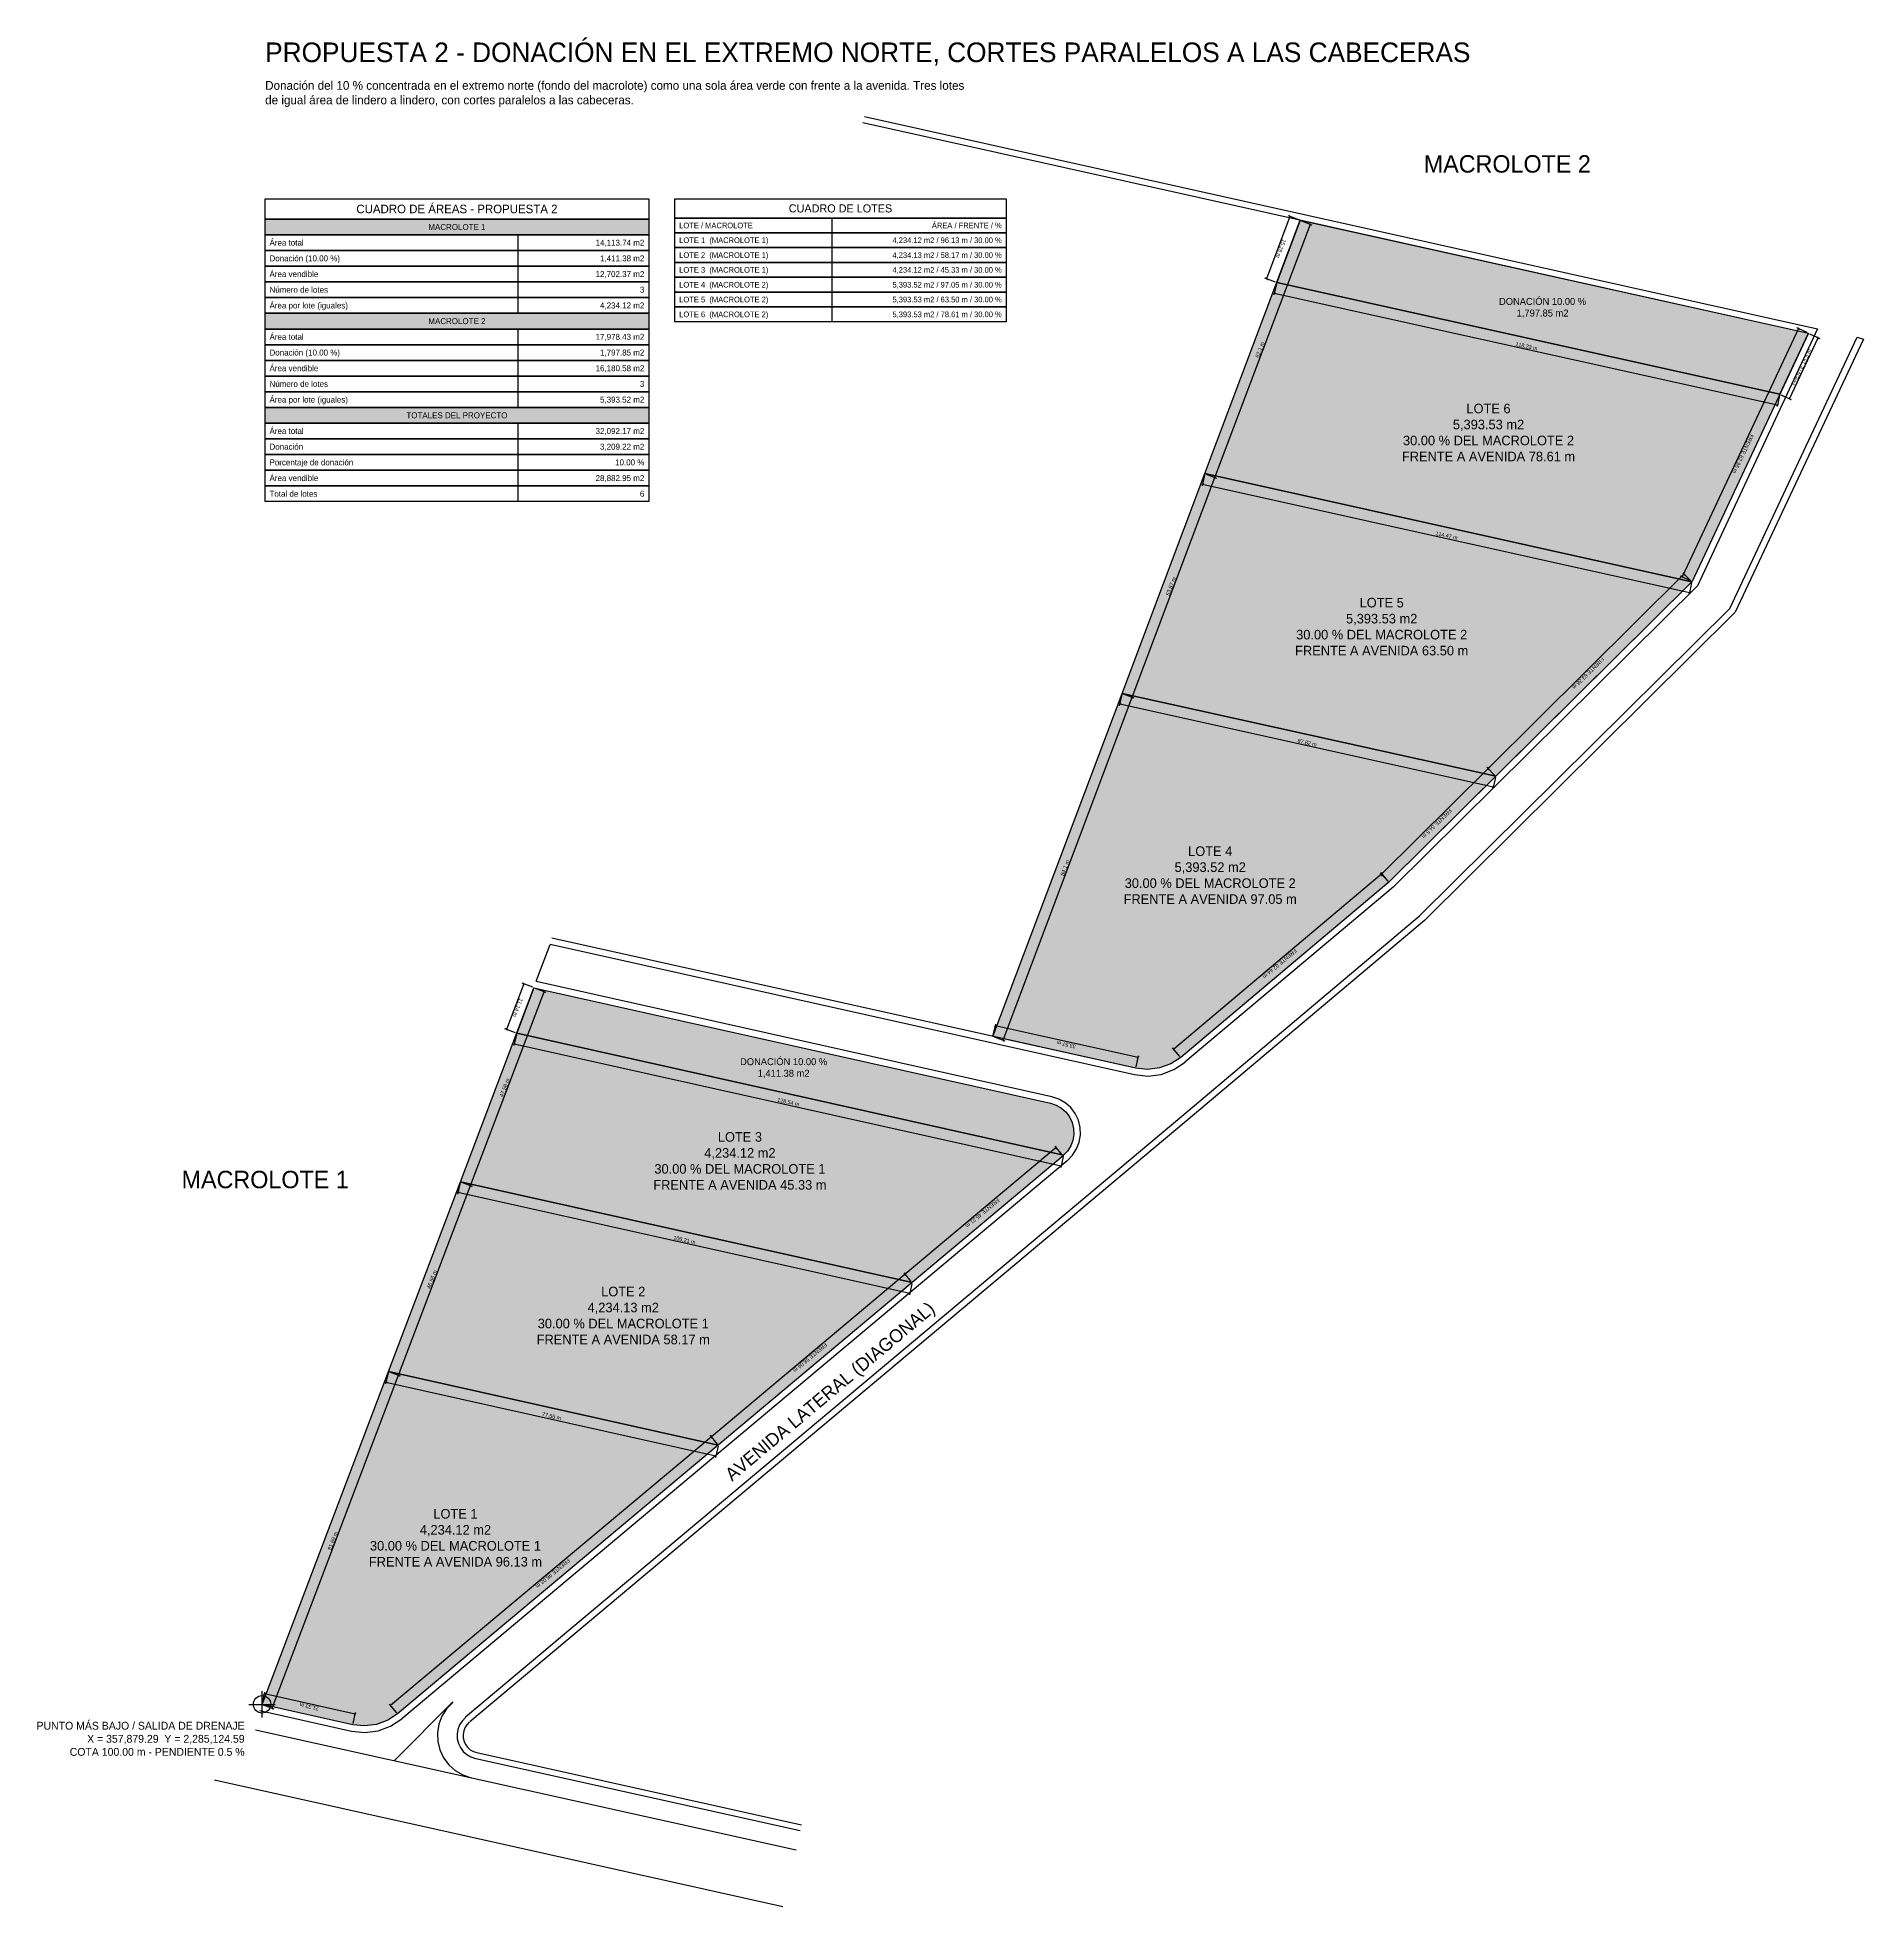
# Model space of a CAD drawing. Header units: metres. Extents: x 357828 to 359147, y 2285078 to 2285507.
# Drawn here: x 358277.7 to 358696.8, y 2285078.2 to 2285507 of the extents above; entities that cross this region are included whole.
import ezdxf
from ezdxf.enums import TextEntityAlignment as Align

# ---------------------------------------------------------------- set-up
doc = ezdxf.new("R2010")
doc.units = ezdxf.units.M
doc.header["$LTSCALE"] = 0.5
for name, color, linetype in [('COTAS', 6, 'Continuous'), ('DONACION', 3, 'Continuous'), ('DRENAJE', 1, 'Continuous'), ('LOTES', 2, 'Continuous'), ('TABLA_CONTENIDOS', 7, 'Continuous'), ('TEXTOS', 7, 'Continuous'), ('VIAL_ASFALTO', 8, 'Continuous'), ('VIAL_BANQUETA', 9, 'CONTINUOUS')]:
    doc.layers.add(name, color=color, linetype=linetype)
doc.styles.add('OpenSansCondensed-Light', font='OpenSansCondensed-Light.ttf')
doc.dimstyles.new('COTAS_M', dxfattribs={"dimtxt": 0.9, "dimasz": 0.6, "dimexe": 0.4, "dimexo": 0.3, "dimgap": 0.2, "dimtad": 1, "dimzin": 12, "dimdsep": 46, "dimtxsty": 'OpenSansCondensed-Light', "dimblk": 'ARCHTICK', "dimcen": 2.5, "dimclrd": 256, "dimclre": 256, "dimclrt": 256, "dimazin": 3, "dimtfac": 0.5, "dimtmove": 2, "dimatfit": 3})

# ---------------------------------------------------------------- blocks, each defined once
blk = doc.blocks.new('_ARCHTICK')
at = {"color": 0, "linetype": 'BYBLOCK', "const_width": 0.15}
blk.add_lwpolyline([(-0.5, -0.5), (0.5, 0.5)], dxfattribs=at)
blk = doc.blocks.new('*D24')
for p, q in [((358329.36, 2285124.88), (358329.92, 2285127.42)), ((358350.65, 2285122.36), (358329.84, 2285127.03)), ((358350.17, 2285120.21), (358350.73, 2285122.75))]:
    blk.add_line(p, q)
at = {"layer": 'Defpoints'}
for p in [(358329.29, 2285124.59), (358350.65, 2285122.36), (358350.1, 2285119.92)]:
    blk.add_point(p, dxfattribs=at)
at = {"layer": 'COTAS', "xscale": 0.6, "yscale": 0.6}
for p, rotation in [((358329.84, 2285127.03), 167.35172305666595), ((358350.65, 2285122.36), 347.35172305666595)]:
    blk.add_blockref('_ARCHTICK', p, dxfattribs=dict(at, rotation=rotation))
at = {"layer": 'COTAS', "insert": (358340.1, 2285124.06), "char_height": 0.9, "attachment_point": 5, "rotation": 167.3517, "style": 'OpenSansCondensed-Light'}
blk.add_mtext('21.33 m', dxfattribs=at)
blk = doc.blocks.new('*D25')
for p, q in [((358331.63, 2285123.7), (358360.61, 2285200.08)), ((358358.55, 2285200.86), (358360.98, 2285199.94)), ((358329.57, 2285124.48), (358332, 2285123.56))]:
    blk.add_line(p, q)
at = {"layer": 'Defpoints'}
for p in [(358358.27, 2285200.97), (358329.29, 2285124.59), (358331.63, 2285123.7)]:
    blk.add_point(p, dxfattribs=at)
at = {"layer": 'COTAS', "xscale": 0.6, "yscale": 0.6}
for p, rotation in [((358360.61, 2285200.08), 69.22312247064275), ((358331.63, 2285123.7), 249.22312247064275)]:
    blk.add_blockref('_ARCHTICK', p, dxfattribs=dict(at, rotation=rotation))
at = {"layer": 'COTAS', "insert": (358345.51, 2285162.12), "char_height": 0.9, "attachment_point": 5, "rotation": 69.2231, "style": 'OpenSansCondensed-Light'}
blk.add_mtext('81.69 m', dxfattribs=at)
blk = doc.blocks.new('*D26')
for p, q in [((358358.2, 2285200.68), (358357.64, 2285198.14)), ((358357.72, 2285198.53), (358433.43, 2285181.64)), ((358433.91, 2285183.79), (358433.34, 2285181.25))]:
    blk.add_line(p, q)
at = {"layer": 'Defpoints'}
for p in [(358358.27, 2285200.97), (358357.72, 2285198.53), (358433.97, 2285184.08)]:
    blk.add_point(p, dxfattribs=at)
at = {"layer": 'COTAS', "xscale": 0.6, "yscale": 0.6}
for p, rotation in [((358357.72, 2285198.53), 167.42616373485663), ((358433.43, 2285181.64), -12.573836265143358)]:
    blk.add_blockref('_ARCHTICK', p, dxfattribs=dict(at, rotation=rotation))
at = {"layer": 'COTAS', "insert": (358395.72, 2285190.72), "char_height": 0.9, "attachment_point": 5, "rotation": 347.4262, "style": 'OpenSansCondensed-Light'}
blk.add_mtext('77.56 m', dxfattribs=at)
blk = doc.blocks.new('*D27')
for p, q in [((358433.78, 2285184.31), (358432.11, 2285186.31)), ((358432.37, 2285186), (358358.79, 2285124.31)), ((358360.21, 2285122.62), (358358.54, 2285124.61))]:
    blk.add_line(p, q)
at = {"layer": 'Defpoints'}
for p in [(358432.37, 2285186), (358433.97, 2285184.08), (358360.4, 2285122.39)]:
    blk.add_point(p, dxfattribs=at)
at = {"layer": 'COTAS', "xscale": 0.6, "yscale": 0.6}
for p, rotation in [((358432.37, 2285186), 39.98191168456688), ((358358.79, 2285124.31), -140.01808831543312)]:
    blk.add_blockref('_ARCHTICK', p, dxfattribs=dict(at, rotation=rotation))
at = {"layer": 'COTAS', "insert": (358396, 2285154.65), "char_height": 0.9, "attachment_point": 5, "rotation": 219.9819, "style": 'OpenSansCondensed-Light'}
blk.add_mtext('FRENTE 96.02 m', dxfattribs=at)
blk = doc.blocks.new('*D28')
for p, q in [((358360.61, 2285200.08), (358377.12, 2285243.61)), ((358375.06, 2285244.39), (358377.5, 2285243.47)), ((358358.55, 2285200.86), (358360.98, 2285199.94))]:
    blk.add_line(p, q)
at = {"layer": 'Defpoints'}
for p in [(358374.78, 2285244.5), (358358.27, 2285200.97), (358360.61, 2285200.08)]:
    blk.add_point(p, dxfattribs=at)
at = {"layer": 'COTAS', "xscale": 0.6, "yscale": 0.6}
for p, rotation in [((358377.12, 2285243.61), 69.22312247073619), ((358360.61, 2285200.08), 249.2231224707362)]:
    blk.add_blockref('_ARCHTICK', p, dxfattribs=dict(at, rotation=rotation))
at = {"layer": 'COTAS', "insert": (358368.26, 2285222.08), "char_height": 0.9, "attachment_point": 5, "rotation": 69.2231, "style": 'OpenSansCondensed-Light'}
blk.add_mtext('46.56 m', dxfattribs=at)
blk = doc.blocks.new('*D29')
for p, q in [((358374.72, 2285244.21), (358374.15, 2285241.67)), ((358374.24, 2285242.06), (358477.9, 2285218.94)), ((358478.38, 2285221.08), (358477.81, 2285218.55))]:
    blk.add_line(p, q)
at = {"layer": 'Defpoints'}
for p in [(358374.24, 2285242.06), (358374.78, 2285244.5), (358478.44, 2285221.38)]:
    blk.add_point(p, dxfattribs=at)
at = {"layer": 'COTAS', "xscale": 0.6, "yscale": 0.6}
for p, rotation in [((358374.24, 2285242.06), 167.42616373462036), ((358477.9, 2285218.94), -12.573836265379644)]:
    blk.add_blockref('_ARCHTICK', p, dxfattribs=dict(at, rotation=rotation))
at = {"layer": 'COTAS', "insert": (358426.21, 2285231.13), "char_height": 0.9, "attachment_point": 5, "rotation": 347.4262, "style": 'OpenSansCondensed-Light'}
blk.add_mtext('106.21 m', dxfattribs=at)
blk = doc.blocks.new('*D30')
for p, q in [((358476.84, 2285223.29), (358432.37, 2285186)), ((358478.25, 2285221.61), (358476.58, 2285223.6)), ((358433.78, 2285184.31), (358432.11, 2285186.31))]:
    blk.add_line(p, q)
at = {"layer": 'Defpoints'}
for p in [(358476.84, 2285223.29), (358478.44, 2285221.38), (358433.97, 2285184.08)]:
    blk.add_point(p, dxfattribs=at)
at = {"layer": 'COTAS', "xscale": 0.6, "yscale": 0.6}
for p, rotation in [((358476.84, 2285223.29), 39.981911684456946), ((358432.37, 2285186), -140.01808831554305)]:
    blk.add_blockref('_ARCHTICK', p, dxfattribs=dict(at, rotation=rotation))
at = {"layer": 'COTAS', "insert": (358455.02, 2285204.15), "char_height": 0.9, "attachment_point": 5, "rotation": 219.9819, "style": 'OpenSansCondensed-Light'}
blk.add_mtext('FRENTE 58.04 m', dxfattribs=at)
blk = doc.blocks.new('*D31')
for p, q in [((358387.64, 2285278.27), (358387.08, 2285275.73)), ((358387.16, 2285276.12), (358512.62, 2285248.14)), ((358513.1, 2285250.29), (358512.54, 2285247.75))]:
    blk.add_line(p, q)
at = {"layer": 'Defpoints'}
for p in [(358387.71, 2285278.56), (358387.16, 2285276.12), (358513.17, 2285250.58)]:
    blk.add_point(p, dxfattribs=at)
at = {"layer": 'COTAS', "xscale": 0.6, "yscale": 0.6}
for p, rotation in [((358387.16, 2285276.12), 167.42616373476207), ((358512.62, 2285248.14), -12.573836265237928)]:
    blk.add_blockref('_ARCHTICK', p, dxfattribs=dict(at, rotation=rotation))
at = {"layer": 'COTAS', "insert": (358450.04, 2285262.77), "char_height": 0.9, "attachment_point": 5, "rotation": 347.4262, "style": 'OpenSansCondensed-Light'}
blk.add_mtext('128.54 m', dxfattribs=at)
blk = doc.blocks.new('*D32')
for p, q in [((358511.48, 2285252.35), (358476.84, 2285223.29)), ((358512.9, 2285250.66), (358511.23, 2285252.65)), ((358478.25, 2285221.61), (358476.58, 2285223.6))]:
    blk.add_line(p, q)
at = {"layer": 'Defpoints'}
for p in [(358511.48, 2285252.35), (358513.09, 2285250.43), (358478.44, 2285221.38)]:
    blk.add_point(p, dxfattribs=at)
at = {"layer": 'COTAS', "xscale": 0.6, "yscale": 0.6}
for p, rotation in [((358511.48, 2285252.35), 39.981911684428354), ((358476.84, 2285223.29), -140.01808831557165)]:
    blk.add_blockref('_ARCHTICK', p, dxfattribs=dict(at, rotation=rotation))
at = {"layer": 'COTAS', "insert": (358494.58, 2285237.32), "char_height": 0.9, "attachment_point": 5, "rotation": 219.9819, "style": 'OpenSansCondensed-Light'}
blk.add_mtext('FRENTE 45.21 m', dxfattribs=at)
blk = doc.blocks.new('*D33')
for p, q in [((358377.12, 2285243.61), (358394, 2285288.09)), ((358391.94, 2285288.87), (358394.37, 2285287.95)), ((358375.06, 2285244.39), (358377.5, 2285243.47))]:
    blk.add_line(p, q)
at = {"layer": 'Defpoints'}
for p in [(358391.66, 2285288.98), (358374.78, 2285244.5), (358377.12, 2285243.61)]:
    blk.add_point(p, dxfattribs=at)
at = {"layer": 'COTAS', "xscale": 0.6, "yscale": 0.6}
for p, rotation in [((358394, 2285288.09), 69.22312247070721), ((358377.12, 2285243.61), 249.2231224707072)]:
    blk.add_blockref('_ARCHTICK', p, dxfattribs=dict(at, rotation=rotation))
at = {"layer": 'COTAS', "insert": (358384.95, 2285266.08), "char_height": 0.9, "attachment_point": 5, "rotation": 69.2231, "style": 'OpenSansCondensed-Light'}
blk.add_mtext('47.58 m', dxfattribs=at)
blk = doc.blocks.new('*D34')
for p, q in [((358389.32, 2285289.87), (358385.37, 2285279.45)), ((358391.38, 2285289.09), (358388.95, 2285290.01)), ((358387.43, 2285278.67), (358385, 2285279.59))]:
    blk.add_line(p, q)
at = {"layer": 'Defpoints'}
for p in [(358389.32, 2285289.87), (358391.66, 2285288.98), (358387.71, 2285278.56)]:
    blk.add_point(p, dxfattribs=at)
at = {"layer": 'COTAS', "xscale": 0.6, "yscale": 0.6}
for p, rotation in [((358389.32, 2285289.87), 69.22312247098662), ((358385.37, 2285279.45), -110.77687752901338)]:
    blk.add_blockref('_ARCHTICK', p, dxfattribs=dict(at, rotation=rotation))
at = {"layer": 'COTAS', "insert": (358387.95, 2285284.43), "char_height": 0.9, "attachment_point": 5, "rotation": 249.2231, "style": 'OpenSansCondensed-Light'}
blk.add_mtext('11.14 m', dxfattribs=at)
blk = doc.blocks.new('*D35')
for p, q in [((358526.55, 2285356.24), (358525.98, 2285353.7)), ((358526.07, 2285354.09), (358611.8, 2285335.06)), ((358612.28, 2285337.21), (358611.71, 2285334.67))]:
    blk.add_line(p, q)
at = {"layer": 'Defpoints'}
for p in [(358526.07, 2285354.09), (358526.61, 2285356.53), (358612.34, 2285337.5)]:
    blk.add_point(p, dxfattribs=at)
at = {"layer": 'COTAS', "xscale": 0.6, "yscale": 0.6}
for p, rotation in [((358526.07, 2285354.09), 167.48783987395518), ((358611.8, 2285335.06), -12.512160126044833)]:
    blk.add_blockref('_ARCHTICK', p, dxfattribs=dict(at, rotation=rotation))
at = {"layer": 'COTAS', "insert": (358569.08, 2285345.21), "char_height": 0.9, "attachment_point": 5, "rotation": 347.4878, "style": 'OpenSansCondensed-Light'}
blk.add_mtext('87.82 m', dxfattribs=at)
blk = doc.blocks.new('*D36')
for p, q in [((358610.58, 2285339.28), (358586.09, 2285314.98)), ((358612.13, 2285337.72), (358610.3, 2285339.56)), ((358587.64, 2285313.42), (358585.81, 2285315.27))]:
    blk.add_line(p, q)
at = {"layer": 'Defpoints'}
for p in [(358610.58, 2285339.28), (358612.34, 2285337.5), (358587.85, 2285313.21)]:
    blk.add_point(p, dxfattribs=at)
at = {"layer": 'COTAS', "xscale": 0.6, "yscale": 0.6}
for p, rotation in [((358610.58, 2285339.28), 44.768336017000195), ((358586.09, 2285314.98), -135.2316639829998)]:
    blk.add_blockref('_ARCHTICK', p, dxfattribs=dict(at, rotation=rotation))
at = {"layer": 'COTAS', "insert": (358598.79, 2285326.67), "char_height": 0.9, "attachment_point": 5, "rotation": 224.7683, "style": 'OpenSansCondensed-Light'}
blk.add_mtext('FRENTE 34.5 m', dxfattribs=at)
blk = doc.blocks.new('*D37')
for p, q in [((358586.24, 2285315.12), (358538.46, 2285274.92)), ((358587.66, 2285313.44), (358585.98, 2285315.43)), ((358539.88, 2285273.24), (358538.2, 2285275.23))]:
    blk.add_line(p, q)
at = {"layer": 'Defpoints'}
for p in [(358586.24, 2285315.12), (358587.85, 2285313.21), (358540.07, 2285273.01)]:
    blk.add_point(p, dxfattribs=at)
at = {"layer": 'COTAS', "xscale": 0.6, "yscale": 0.6}
for p, rotation in [((358586.24, 2285315.12), 40.0757878653944), ((358538.46, 2285274.92), -139.9242121346056)]:
    blk.add_blockref('_ARCHTICK', p, dxfattribs=dict(at, rotation=rotation))
at = {"layer": 'COTAS', "insert": (358562.77, 2285294.53), "char_height": 0.9, "attachment_point": 5, "rotation": 220.0758, "style": 'OpenSansCondensed-Light'}
blk.add_mtext('FRENTE 62.44 m', dxfattribs=at)
blk = doc.blocks.new('*D38')
for p, q in [((358497.05, 2285278.11), (358497.61, 2285280.65)), ((358530.29, 2285272.97), (358497.52, 2285280.26)), ((358529.82, 2285270.82), (358530.38, 2285273.36))]:
    blk.add_line(p, q)
at = {"layer": 'Defpoints'}
for p in [(358496.98, 2285277.82), (358530.29, 2285272.97), (358529.75, 2285270.53)]:
    blk.add_point(p, dxfattribs=at)
at = {"layer": 'COTAS', "xscale": 0.6, "yscale": 0.6}
for p, rotation in [((358497.52, 2285280.26), 167.45823405197217), ((358530.29, 2285272.97), 347.45823405197217)]:
    blk.add_blockref('_ARCHTICK', p, dxfattribs=dict(at, rotation=rotation))
at = {"layer": 'COTAS', "insert": (358513.77, 2285275.98), "char_height": 0.9, "attachment_point": 5, "rotation": 167.4582, "style": 'OpenSansCondensed-Light'}
blk.add_mtext('33.57 m', dxfattribs=at)
blk = doc.blocks.new('*D39')
for p, q in [((358499.32, 2285276.94), (358528.95, 2285355.65)), ((358526.89, 2285356.42), (358529.33, 2285355.51)), ((358497.26, 2285277.71), (358499.69, 2285276.8))]:
    blk.add_line(p, q)
at = {"layer": 'Defpoints'}
for p in [(358526.61, 2285356.53), (358496.98, 2285277.82), (358499.32, 2285276.94)]:
    blk.add_point(p, dxfattribs=at)
at = {"layer": 'COTAS', "xscale": 0.6, "yscale": 0.6}
for p, rotation in [((358528.95, 2285355.65), 69.37021464776149), ((358499.32, 2285276.94), 249.3702146477615)]:
    blk.add_blockref('_ARCHTICK', p, dxfattribs=dict(at, rotation=rotation))
at = {"layer": 'COTAS', "insert": (358513.53, 2285316.52), "char_height": 0.9, "attachment_point": 5, "rotation": 69.3702, "style": 'OpenSansCondensed-Light'}
blk.add_mtext('84.1 m', dxfattribs=at)
blk = doc.blocks.new('*D40')
for p, q in [((358528.95, 2285355.65), (358547.93, 2285406.06)), ((358545.87, 2285406.84), (358548.3, 2285405.92)), ((358526.89, 2285356.42), (358529.33, 2285355.51))]:
    blk.add_line(p, q)
at = {"layer": 'Defpoints'}
for p in [(358545.59, 2285406.94), (358526.61, 2285356.53), (358528.95, 2285355.65)]:
    blk.add_point(p, dxfattribs=at)
at = {"layer": 'COTAS', "xscale": 0.6, "yscale": 0.6}
for p, rotation in [((358547.93, 2285406.06), 69.37021464781145), ((358528.95, 2285355.65), 249.37021464781145)]:
    blk.add_blockref('_ARCHTICK', p, dxfattribs=dict(at, rotation=rotation))
at = {"layer": 'COTAS', "insert": (358537.83, 2285381.08), "char_height": 0.9, "attachment_point": 5, "rotation": 69.3702, "style": 'OpenSansCondensed-Light'}
blk.add_mtext('53.87 m', dxfattribs=at)
blk = doc.blocks.new('*D41')
for p, q in [((358545.53, 2285406.65), (358544.96, 2285404.11)), ((358545.05, 2285404.5), (358656.8, 2285379.7)), ((358657.28, 2285381.85), (358656.71, 2285379.31))]:
    blk.add_line(p, q)
at = {"layer": 'Defpoints'}
for p in [(358545.59, 2285406.94), (358545.05, 2285404.5), (358657.34, 2285382.14)]:
    blk.add_point(p, dxfattribs=at)
at = {"layer": 'COTAS', "xscale": 0.6, "yscale": 0.6}
for p, rotation in [((358545.05, 2285404.5), 167.4878398737112), ((358656.8, 2285379.7), -12.512160126288794)]:
    blk.add_blockref('_ARCHTICK', p, dxfattribs=dict(at, rotation=rotation))
at = {"layer": 'COTAS', "insert": (358601.06, 2285392.74), "char_height": 0.9, "attachment_point": 5, "rotation": 347.4878, "style": 'OpenSansCondensed-Light'}
blk.add_mtext('114.47 m', dxfattribs=at)
blk = doc.blocks.new('*D42')
for p, q in [((358655.58, 2285383.92), (358610.58, 2285339.28)), ((358657.13, 2285382.35), (358655.3, 2285384.2)), ((358612.13, 2285337.72), (358610.3, 2285339.56))]:
    blk.add_line(p, q)
at = {"layer": 'Defpoints'}
for p in [(358655.58, 2285383.92), (358657.34, 2285382.14), (358612.34, 2285337.5)]:
    blk.add_point(p, dxfattribs=at)
at = {"layer": 'COTAS', "xscale": 0.6, "yscale": 0.6}
for p, rotation in [((358655.58, 2285383.92), 44.76833601664373), ((358610.58, 2285339.28), -135.23166398335627)]:
    blk.add_blockref('_ARCHTICK', p, dxfattribs=dict(at, rotation=rotation))
at = {"layer": 'COTAS', "insert": (358633.54, 2285361.14), "char_height": 0.9, "attachment_point": 5, "rotation": 224.7683, "style": 'OpenSansCondensed-Light'}
blk.add_mtext('FRENTE 63.38 m', dxfattribs=at)
blk = doc.blocks.new('*D43')
for p, q in [((358562.02, 2285450.47), (358561.46, 2285447.93)), ((358561.54, 2285448.32), (358676.97, 2285422.7)), ((358677.45, 2285424.85), (358676.88, 2285422.31))]:
    blk.add_line(p, q)
at = {"layer": 'Defpoints'}
for p in [(358561.54, 2285448.32), (358562.09, 2285450.76), (358677.51, 2285425.14)]:
    blk.add_point(p, dxfattribs=at)
at = {"layer": 'COTAS', "xscale": 0.6, "yscale": 0.6}
for p, rotation in [((358561.54, 2285448.32), 167.4878398739479), ((358676.97, 2285422.7), -12.512160126052095)]:
    blk.add_blockref('_ARCHTICK', p, dxfattribs=dict(at, rotation=rotation))
at = {"layer": 'COTAS', "insert": (358619.4, 2285436.15), "char_height": 0.9, "attachment_point": 5, "rotation": 347.4878, "style": 'OpenSansCondensed-Light'}
blk.add_mtext('118.23 m', dxfattribs=at)
blk = doc.blocks.new('*D44')
for p, q in [((358679.78, 2285424.08), (358686.35, 2285438.12)), ((358684.36, 2285439.05), (358686.72, 2285437.95)), ((358677.78, 2285425.02), (358680.14, 2285423.91))]:
    blk.add_line(p, q)
at = {"layer": 'Defpoints'}
for p in [(358684.09, 2285439.18), (358677.51, 2285425.14), (358679.78, 2285424.08)]:
    blk.add_point(p, dxfattribs=at)
at = {"layer": 'COTAS', "xscale": 0.6, "yscale": 0.6}
for p, rotation in [((358686.35, 2285438.12), 64.89237650337665), ((358679.78, 2285424.08), 244.89237650337665)]:
    blk.add_blockref('_ARCHTICK', p, dxfattribs=dict(at, rotation=rotation))
at = {"layer": 'COTAS', "insert": (358682.48, 2285431.38), "char_height": 0.9, "attachment_point": 5, "rotation": 64.8924, "style": 'OpenSansCondensed-Light'}
blk.add_mtext('FRENTE 15.5 m', dxfattribs=at)
blk = doc.blocks.new('*D45')
for p, q in [((358681.83, 2285440.24), (358655.12, 2285383.24)), ((358683.82, 2285439.31), (358681.46, 2285440.41)), ((358657.11, 2285382.31), (358654.75, 2285383.41))]:
    blk.add_line(p, q)
at = {"layer": 'Defpoints'}
for p in [(358681.83, 2285440.24), (358684.09, 2285439.18), (358657.38, 2285382.18)]:
    blk.add_point(p, dxfattribs=at)
at = {"layer": 'COTAS', "xscale": 0.6, "yscale": 0.6}
for p, rotation in [((358681.83, 2285440.24), 64.8923765035754), ((358655.12, 2285383.24), -115.1076234964246)]:
    blk.add_blockref('_ARCHTICK', p, dxfattribs=dict(at, rotation=rotation))
at = {"layer": 'COTAS', "insert": (358669.06, 2285411.46), "char_height": 0.9, "attachment_point": 5, "rotation": 244.8924, "style": 'OpenSansCondensed-Light'}
blk.add_mtext('FRENTE 62.95 m', dxfattribs=at)
blk = doc.blocks.new('*D46')
for p, q in [((358547.93, 2285406.06), (358569.81, 2285464.18)), ((358567.75, 2285464.95), (358570.18, 2285464.04)), ((358545.87, 2285406.84), (358548.3, 2285405.92))]:
    blk.add_line(p, q)
at = {"layer": 'Defpoints'}
for p in [(358567.47, 2285465.06), (358545.59, 2285406.94), (358547.93, 2285406.06)]:
    blk.add_point(p, dxfattribs=at)
at = {"layer": 'COTAS', "xscale": 0.6, "yscale": 0.6}
for p, rotation in [((358569.81, 2285464.18), 69.3702146478494), ((358547.93, 2285406.06), 249.3702146478494)]:
    blk.add_blockref('_ARCHTICK', p, dxfattribs=dict(at, rotation=rotation))
at = {"layer": 'COTAS', "insert": (358558.26, 2285435.35), "char_height": 0.9, "attachment_point": 5, "rotation": 69.3702, "style": 'OpenSansCondensed-Light'}
blk.add_mtext('62.1 m', dxfattribs=at)
blk = doc.blocks.new('*D47')
for p, q in [((358565.13, 2285465.94), (358559.75, 2285451.64)), ((358567.19, 2285465.17), (358564.76, 2285466.08)), ((358561.81, 2285450.86), (358559.37, 2285451.78))]:
    blk.add_line(p, q)
at = {"layer": 'Defpoints'}
for p in [(358565.13, 2285465.94), (358567.47, 2285465.06), (358562.09, 2285450.76)]:
    blk.add_point(p, dxfattribs=at)
at = {"layer": 'COTAS', "xscale": 0.6, "yscale": 0.6}
for p, rotation in [((358565.13, 2285465.94), 69.37021464814865), ((358559.75, 2285451.64), -110.62978535185135)]:
    blk.add_blockref('_ARCHTICK', p, dxfattribs=dict(at, rotation=rotation))
at = {"layer": 'COTAS', "insert": (358563.05, 2285458.56), "char_height": 0.9, "attachment_point": 5, "rotation": 249.3702, "style": 'OpenSansCondensed-Light'}
blk.add_mtext('15.28 m', dxfattribs=at)
blk = doc.blocks.new('TABLA_CONTENIDOS_P2')
at = {"layer": 'TABLA_CONTENIDOS', "transparency": 33554508}
for points in [[(0, -4.68), (88, -4.68), (88, -8.28), (0, -8.28)], [(0, -26.28), (88, -26.28), (88, -29.88), (0, -29.88)], [(0, -47.88), (88, -47.88), (88, -51.48), (0, -51.48)]]:
    blk.add_hatch(color=8, dxfattribs=at).paths.add_polyline_path(points)
at = {"layer": 'TABLA_CONTENIDOS'}
for p, q in [((58, -8.28), (58, -11.88)), ((58, -11.88), (58, -15.48)), ((58, -15.48), (58, -19.08)), ((58, -19.08), (58, -22.68)), ((58, -22.68), (58, -26.28)), ((58, -29.88), (58, -33.48)), ((58, -33.48), (58, -37.08)), ((58, -37.08), (58, -40.68)), ((58, -40.68), (58, -44.28)), ((58, -44.28), (58, -47.88)), ((58, -51.48), (58, -55.08)), ((58, -55.08), (58, -58.68)), ((58, -58.68), (58, -62.28)), ((58, -62.28), (58, -65.88)), ((58, -65.88), (58, -69.48))]:
    blk.add_line(p, q, dxfattribs=at)
for points in [[(0, 0), (88, 0), (88, -4.68), (0, -4.68)], [(0, -4.68), (88, -4.68), (88, -8.28), (0, -8.28)], [(0, -8.28), (88, -8.28), (88, -11.88), (0, -11.88)], [(0, -11.88), (88, -11.88), (88, -15.48), (0, -15.48)], [(0, -15.48), (88, -15.48), (88, -19.08), (0, -19.08)], [(0, -19.08), (88, -19.08), (88, -22.68), (0, -22.68)], [(0, -22.68), (88, -22.68), (88, -26.28), (0, -26.28)], [(0, -26.28), (88, -26.28), (88, -29.88), (0, -29.88)], [(0, -29.88), (88, -29.88), (88, -33.48), (0, -33.48)], [(0, -33.48), (88, -33.48), (88, -37.08), (0, -37.08)], [(0, -37.08), (88, -37.08), (88, -40.68), (0, -40.68)], [(0, -40.68), (88, -40.68), (88, -44.28), (0, -44.28)], [(0, -44.28), (88, -44.28), (88, -47.88), (0, -47.88)], [(0, -47.88), (88, -47.88), (88, -51.48), (0, -51.48)], [(0, -51.48), (88, -51.48), (88, -55.08), (0, -55.08)], [(0, -55.08), (88, -55.08), (88, -58.68), (0, -58.68)], [(0, -58.68), (88, -58.68), (88, -62.28), (0, -62.28)], [(0, -62.28), (88, -62.28), (88, -65.88), (0, -65.88)], [(0, -65.88), (88, -65.88), (88, -69.48), (0, -69.48)]]:
    blk.add_lwpolyline(points, close=True, dxfattribs=at)
for s, height, p in [('CUADRO DE ÁREAS - PROPUESTA 2', 1.9656, (44, -2.34)), ('MACROLOTE 1', 1.368, (44, -6.48)), ('MACROLOTE 2', 1.368, (44, -28.08)), ('TOTALES DEL PROYECTO', 1.368, (44, -49.68))]:
    blk.add_text(s, height=height, dxfattribs=at).set_placement(p, align=Align.MIDDLE_CENTER)
for s, p in [('Área total', (1, -10.08)), ('Área vendible', (1, -17.28)), ('Donación (10.00 %)', (1, -13.68)), ('Número de lotes', (1, -20.88)), ('Área por lote (iguales)', (1, -24.48)), ('Área total', (1, -31.68)), ('Área vendible', (1, -38.88)), ('Donación (10.00 %)', (1, -35.28)), ('Número de lotes', (1, -42.48)), ('Área por lote (iguales)', (1, -46.08)), ('Área total', (1, -53.28)), ('Donación', (1, -56.88)), ('Porcentaje de donación', (1, -60.48)), ('Área vendible', (1, -64.08)), ('Total de lotes', (1, -67.68))]:
    blk.add_text(s, height=1.368, dxfattribs=at).set_placement(p, align=Align.MIDDLE_LEFT)
for s, height, p in [('14,113.74 m2', 1.368, (87, -10.08)), ('12,702.37 m2', 1.368, (87, -17.28)), ('1,411.38 m2', 1.368, (87, -13.68)), ('3', 1.37, (87, -20.88)), ('4,234.12 m2', 1.368, (87, -24.48)), ('17,978.43 m2', 1.368, (87, -31.68)), ('16,180.58 m2', 1.368, (87, -38.88)), ('1,797.85 m2', 1.368, (87, -35.28)), ('3', 1.37, (87, -42.48)), ('5,393.52 m2', 1.368, (87, -46.08)), ('32,092.17 m2', 1.368, (87, -53.28)), ('3,209.22 m2', 1.368, (87, -56.88)), ('10.00 %', 1.368, (87, -60.48)), ('28,882.95 m2', 1.368, (87, -64.08)), ('6', 1.37, (87, -67.68))]:
    blk.add_text(s, height=height, dxfattribs=at).set_placement(p, align=Align.MIDDLE_RIGHT)
blk = doc.blocks.new('TABLA_CONTENIDOS_P2_LOTES')
at = {"layer": 'TABLA_CONTENIDOS'}
for p, q in [((36, -4.42), (36, -7.82)), ((36, -7.82), (36, -11.22)), ((36, -11.22), (36, -14.62)), ((36, -14.62), (36, -18.02)), ((36, -18.02), (36, -21.42)), ((36, -21.42), (36, -24.82)), ((36, -24.82), (36, -28.22))]:
    blk.add_line(p, q, dxfattribs=at)
for points in [[(0, 0), (76, 0), (76, -4.42), (0, -4.42)], [(0, -4.42), (76, -4.42), (76, -7.82), (0, -7.82)], [(0, -7.82), (76, -7.82), (76, -11.22), (0, -11.22)], [(0, -11.22), (76, -11.22), (76, -14.62), (0, -14.62)], [(0, -14.62), (76, -14.62), (76, -18.02), (0, -18.02)], [(0, -18.02), (76, -18.02), (76, -21.42), (0, -21.42)], [(0, -21.42), (76, -21.42), (76, -24.82), (0, -24.82)], [(0, -24.82), (76, -24.82), (76, -28.22), (0, -28.22)]]:
    blk.add_lwpolyline(points, close=True, dxfattribs=at)
blk.add_text('CUADRO DE LOTES', height=1.8564, dxfattribs=at).set_placement((38, -2.21), align=Align.MIDDLE_CENTER)
for s, p in [('LOTE / MACROLOTE', (1, -6.12)), ('LOTE 1  (MACROLOTE 1)', (1, -9.52)), ('LOTE 2  (MACROLOTE 1)', (1, -12.92)), ('LOTE 3  (MACROLOTE 1)', (1, -16.32)), ('LOTE 4  (MACROLOTE 2)', (1, -19.72)), ('LOTE 5  (MACROLOTE 2)', (1, -23.12)), ('LOTE 6  (MACROLOTE 2)', (1, -26.52))]:
    blk.add_text(s, height=1.292, dxfattribs=at).set_placement(p, align=Align.MIDDLE_LEFT)
for s, p in [('ÁREA / FRENTE / %', (75, -6.12)), ('4,234.12 m2 / 96.13 m / 30.00 %', (75, -9.52)), ('4,234.13 m2 / 58.17 m / 30.00 %', (75, -12.92)), ('4,234.12 m2 / 45.33 m / 30.00 %', (75, -16.32)), ('5,393.52 m2 / 97.05 m / 30.00 %', (75, -19.72)), ('5,393.53 m2 / 63.50 m / 30.00 %', (75, -23.12)), ('5,393.53 m2 / 78.61 m / 30.00 %', (75, -26.52))]:
    blk.add_text(s, height=1.292, dxfattribs=at).set_placement(p, align=Align.MIDDLE_RIGHT)

msp = doc.modelspace()

# ---------------------------------------------------------------- hatches: boundary and pattern name
at = {"layer": 'DONACION', "transparency": 33554546}
for points in [[(358567.47, 2285465.06), (358684.09, 2285439.18), (358677.513, 2285425.144), (358562.086, 2285450.759)], [(358391.66, 2285288.98), (358510.2, 2285262.54), (358511.5, 2285262.08), (358512.71, 2285261.38), (358513.75, 2285260.46), (358514.58, 2285259.35), (358515.17, 2285258.09), (358515.5, 2285256.74), (358515.55, 2285255.35), (358515.33, 2285253.98), (358514.83, 2285252.69), (358514.08, 2285251.52), (358513.168, 2285250.58), (358387.708, 2285278.563)]]:
    msp.add_hatch(color=3, dxfattribs=at).paths.add_polyline_path(points)
at = {"layer": 'LOTES', "transparency": 33554534}
for points in [[(358562.086, 2285450.759), (358677.513, 2285425.144), (358684.09, 2285439.18), (358657.38, 2285382.18), (358657.341, 2285382.142), (358545.59, 2285406.941), (358567.47, 2285465.06)], [(358612.342, 2285337.504), (358526.612, 2285356.529), (358545.59, 2285406.941), (358657.341, 2285382.142)], [(358526.612, 2285356.529), (358612.342, 2285337.504), (358587.85, 2285313.21), (358540.07, 2285273.01), (358537.79, 2285271.55), (358535.22, 2285270.6), (358532.49, 2285270.25), (358529.76, 2285270.54), (358529.75, 2285270.53), (358496.98, 2285277.82)], [(358387.708, 2285278.563), (358513.168, 2285250.58), (358514.08, 2285251.52), (358513.11, 2285250.52), (358513.09, 2285250.43), (358478.445, 2285221.378), (358374.784, 2285244.499), (358391.66, 2285288.98)], [(358433.972, 2285184.084), (358358.269, 2285200.97), (358374.784, 2285244.499), (358478.445, 2285221.378)], [(358358.11, 2285120.93), (358355.54, 2285119.98), (358352.83, 2285119.64), (358350.1, 2285119.92), (358329.29, 2285124.59), (358358.269, 2285200.97), (358433.972, 2285184.084), (358360.4, 2285122.39)]]:
    msp.add_hatch(color=2, dxfattribs=at).paths.add_polyline_path(points)

# ---------------------------------------------------------------- linework, layer by layer
at = {"layer": 'DONACION'}
for points in [[(358567.47, 2285465.06), (358684.09, 2285439.18), (358677.513, 2285425.144), (358562.086, 2285450.759)], [(358391.66, 2285288.98), (358510.2, 2285262.54), (358511.5, 2285262.08), (358512.71, 2285261.38), (358513.75, 2285260.46), (358514.58, 2285259.35), (358515.17, 2285258.09), (358515.5, 2285256.74), (358515.55, 2285255.35), (358515.33, 2285253.98), (358514.83, 2285252.69), (358514.08, 2285251.52), (358513.168, 2285250.58), (358387.708, 2285278.563)]]:
    msp.add_lwpolyline(points, close=True, dxfattribs=at)
at = {"layer": 'DRENAJE'}
for p, q in [((358329.29, 2285121.59), (358329.29, 2285127.59)), ((358326.29, 2285124.59), (358332.29, 2285124.59))]:
    msp.add_line(p, q, dxfattribs=at)
msp.add_circle((358329.29, 2285124.59), 2, dxfattribs=at)
at = {"layer": 'LOTES'}
for points in [[(358562.086, 2285450.759), (358677.513, 2285425.144), (358684.09, 2285439.18), (358657.38, 2285382.18), (358657.341, 2285382.142), (358545.59, 2285406.941), (358567.47, 2285465.06)], [(358612.342, 2285337.504), (358526.612, 2285356.529), (358545.59, 2285406.941), (358657.341, 2285382.142)], [(358526.612, 2285356.529), (358612.342, 2285337.504), (358587.85, 2285313.21), (358540.07, 2285273.01), (358537.79, 2285271.55), (358535.22, 2285270.6), (358532.49, 2285270.25), (358529.76, 2285270.54), (358529.75, 2285270.53), (358496.98, 2285277.82)], [(358387.708, 2285278.563), (358513.168, 2285250.58), (358514.08, 2285251.52), (358513.11, 2285250.52), (358513.09, 2285250.43), (358478.445, 2285221.378), (358374.784, 2285244.499), (358391.66, 2285288.98)], [(358433.972, 2285184.084), (358358.269, 2285200.97), (358374.784, 2285244.499), (358478.445, 2285221.378)], [(358358.11, 2285120.93), (358355.54, 2285119.98), (358352.83, 2285119.64), (358350.1, 2285119.92), (358329.29, 2285124.59), (358358.269, 2285200.97), (358433.972, 2285184.084), (358360.4, 2285122.39)]]:
    msp.add_lwpolyline(points, close=True, dxfattribs=at)
at = {"layer": 'VIAL_ASFALTO'}
for points in [[(358467.11, 2285487.5), (358684.09, 2285439.18), (358657.38, 2285382.18), (358587.85, 2285313.21), (358540.07, 2285273.01)], [(358467.52, 2285488.88), (358686.15, 2285440.14), (358658.62, 2285381.22), (358588.81, 2285312.1), (358541.04, 2285271.9)], [(358666.05, 2285375.99), (358695.24, 2285438.22)], [(358696.75, 2285437.8), (358667.29, 2285375.16)], [(358695.24, 2285438.22), (358696.75, 2285437.8)], [(358594.87, 2285305.5), (358666.05, 2285375.99)], [(358667.29, 2285375.16), (358595.97, 2285304.4)], [(358540.35, 2285259.51), (358594.87, 2285305.5)], [(358595.97, 2285304.4), (358541.31, 2285258.41)], [(358392.21, 2285290.49), (358395.38, 2285298.89)], [(358529.47, 2285269.01), (358395.38, 2285298.89)], [(358529.75, 2285270.53), (358395.79, 2285300.4)], [(358375.96, 2285121.7), (358540.35, 2285259.51)], [(358541.31, 2285258.41), (358376.93, 2285120.6)], [(358373.07, 2285125.14), (358359.58, 2285111.65)], [(358373.04, 2285125.03), (358371.64, 2285123.6), (358370.56, 2285121.91), (358369.84, 2285120.04), (358369.51, 2285118.07), (358369.59, 2285116.07), (358370.06, 2285114.13), (358370.91, 2285112.32), (358372.11, 2285110.72), (358373.61, 2285109.39), (358375.34, 2285108.39), (358377.24, 2285107.76)], [(358451.82, 2285091.14), (358327.78, 2285118.67)], [(358375.96, 2285121.55), (358375.2, 2285120.77), (358374.61, 2285119.86), (358374.22, 2285118.85), (358374.05, 2285117.78), (358374.09, 2285116.69), (358374.34, 2285115.64), (358374.81, 2285114.66), (358375.46, 2285113.79), (358376.27, 2285113.07), (358377.21, 2285112.53), (358378.23, 2285112.19)], [(358376.84, 2285120.49), (358376.28, 2285119.91), (358375.84, 2285119.24), (358375.55, 2285118.48), (358375.42, 2285117.69), (358375.45, 2285116.88), (358375.64, 2285116.1), (358375.98, 2285115.37), (358376.47, 2285114.73), (358377.07, 2285114.19), (358377.77, 2285113.79), (358378.53, 2285113.54)], [(358378.58, 2285113.58), (358453.06, 2285096.92)], [(358452.79, 2285095.54), (358378.3, 2285112.06)], [(358318.41, 2285107.24), (358376.79, 2285094.3), (358448.79, 2285078.19)]]:
    msp.add_lwpolyline(points, dxfattribs=at)
at = {"layer": 'VIAL_BANQUETA'}
for points in [[(358392.21, 2285290.49), (358510.47, 2285264.06)], [(358529.43, 2285269.06), (358532.51, 2285268.74), (358535.58, 2285269.12), (358538.48, 2285270.2), (358541.06, 2285271.91)], [(358514.08, 2285249.36), (358515.26, 2285250.57), (358516.18, 2285252), (358516.79, 2285253.58), (358517.07, 2285255.26), (358517, 2285256.95), (358516.6, 2285258.6), (358515.88, 2285260.13), (358514.86, 2285261.49), (358513.59, 2285262.61), (358512.12, 2285263.46), (358510.51, 2285263.99)], [(358514.05, 2285249.32), (358361.37, 2285121.29)], [(358349.8, 2285118.4), (358328.74, 2285123.08)], [(358349.78, 2285118.44), (358352.84, 2285118.12), (358355.9, 2285118.51), (358358.79, 2285119.57), (358361.36, 2285121.27)]]:
    msp.add_lwpolyline(points, dxfattribs=at)

# ---------------------------------------------------------------- block references
at = {"layer": 'TABLA_CONTENIDOS'}
for name, p in [('TABLA_CONTENIDOS_P2', (358330, 2285470)), ('TABLA_CONTENIDOS_P2_LOTES', (358424, 2285470))]:
    msp.add_blockref(name, p, dxfattribs=at)

# ---------------------------------------------------------------- texts
at = {"layer": 'DRENAJE', "insert": (358325.29, 2285120.59), "char_height": 1.8, "attachment_point": 3}
msp.add_mtext('PUNTO MÁS BAJO / SALIDA DE DRENAJE\\PX = 357,879.29  Y = 2,285,124.59\\PCOTA 100.00 m - PENDIENTE 0.5 %', dxfattribs=at)
at = {"layer": 'TEXTOS'}
msp.add_text('PROPUESTA 2 - DONACIÓN EN EL EXTREMO NORTE, CORTES PARALELOS A LAS CABECERAS', height=4.5, dxfattribs=at).set_placement((358330, 2285500), align=Align.BOTTOM_LEFT)
at = {"layer": 'TEXTOS', "color": 4}
for s, p in [('MACROLOTE 2', (358615, 2285478)), ('MACROLOTE 1', (358330, 2285245))]:
    msp.add_text(s, height=4, dxfattribs=at).set_placement(p, align=Align.MIDDLE_CENTER)
at = {"layer": 'TEXTOS', "insert": (358330, 2285497), "char_height": 2, "width": 160, "attachment_point": 1}
msp.add_mtext('Donación del 10 % concentrada en el extremo norte (fondo del macrolote) como una sola área verde con frente a la avenida. Tres lotes de igual área de lindero a lindero, con cortes paralelos a las cabeceras.', dxfattribs=at)
at = {"layer": 'TEXTOS', "attachment_point": 5}
for s, insert, char_height in [('DONACIÓN 10.00 %\\P1,797.85 m2', (358623.088, 2285444.97), 1.6), ('LOTE 6\\P5,393.53 m2\\P30.00 % DEL MACROLOTE 2\\PFRENTE A AVENIDA 78.61 m', (358610.686, 2285416.362), 2.2), ('LOTE 5\\P5,393.53 m2\\P30.00 % DEL MACROLOTE 2\\PFRENTE A AVENIDA 63.50 m', (358586.174, 2285371.823), 2.2), ('LOTE 4\\P5,393.52 m2\\P30.00 % DEL MACROLOTE 2\\PFRENTE A AVENIDA 97.05 m', (358546.83, 2285314.813), 2.2), ('DONACIÓN 10.00 %\\P1,411.38 m2', (358448.954, 2285270.552), 1.6), ('LOTE 3\\P4,234.12 m2\\P30.00 % DEL MACROLOTE 1\\PFRENTE A AVENIDA 45.33 m', (358438.925, 2285249.253), 2.2), ('LOTE 2\\P4,234.13 m2\\P30.00 % DEL MACROLOTE 1\\PFRENTE A AVENIDA 58.17 m', (358412.159, 2285213.782), 2.2), ('LOTE 1\\P4,234.12 m2\\P30.00 % DEL MACROLOTE 1\\PFRENTE A AVENIDA 96.13 m', (358373.663, 2285162.792), 2.2)]:
    msp.add_mtext(s, dxfattribs=dict(at, insert=insert, char_height=char_height))
at = {"layer": 'VIAL_ASFALTO'}
msp.add_text('AVENIDA LATERAL (DIAGONAL)', height=3, rotation=39.98191, dxfattribs=at).set_placement((358459.566, 2285196.411), align=Align.MIDDLE_CENTER)

# ---------------------------------------------------------------- dimensions: what is measured, and where the dimension line sits
at = {"layer": 'COTAS'}
for base, p1, p2, angle, picture, middle in [((358547.93, 2285406.06), (358545.59, 2285406.941), (358567.47, 2285465.06), 69.37021, '*D46', (358558.261, 2285435.349)), ((358565.13, 2285465.941), (358567.47, 2285465.06), (358562.086, 2285450.759), 249.37021, '*D47', (358563.047, 2285458.561)), ((358561.5446, 2285448.3186), (358562.0862, 2285450.7592), (358677.5128, 2285425.144), 347.48784, '*D43', (358619.3987, 2285436.1455)), ((358528.951, 2285355.649), (358526.612, 2285356.529), (358545.59, 2285406.941), 69.37021, '*D40', (358537.832, 2285381.083)), ((358545.048, 2285404.5), (358545.59, 2285406.941), (358657.341, 2285382.142), 347.48784, '*D41', (358601.065, 2285392.735)), ((358499.32, 2285276.939), (358496.98, 2285277.82), (358526.612, 2285356.529), 69.37021, '*D39', (358513.527, 2285316.523)), ((358526.07, 2285354.089), (358526.612, 2285356.529), (358612.342, 2285337.504), 347.48784, '*D35', (358569.076, 2285345.211)), ((358389.323, 2285289.867), (358391.66, 2285288.98), (358387.708, 2285278.563), 249.22312, '*D34', (358387.954, 2285284.428)), ((358377.1212, 2285243.612), (358374.7837, 2285244.4988), (358391.66, 2285288.98), 69.22312, '*D33', (358384.9516, 2285266.0832)), ((358530.293, 2285272.97), (358529.75, 2285270.53), (358496.98, 2285277.82), 167.45823, '*D38', (358513.767, 2285275.981)), ((358387.164, 2285276.123), (358387.708, 2285278.563), (358513.168, 2285250.58), 347.42616, '*D31', (358450.035, 2285262.766)), ((358360.606, 2285200.083), (358358.269, 2285200.97), (358374.784, 2285244.499), 69.22312, '*D28', (358368.256, 2285222.078)), ((358374.239, 2285242.059), (358374.784, 2285244.499), (358478.445, 2285221.378), 347.42616, '*D29', (358426.211, 2285231.133)), ((358331.627, 2285123.703), (358329.29, 2285124.59), (358358.269, 2285200.97), 69.22312, '*D25', (358345.509, 2285162.124)), ((358357.724, 2285198.53), (358358.269, 2285200.97), (358433.972, 2285184.084), 347.42616, '*D26', (358395.717, 2285190.721)), ((358350.647, 2285122.359), (358350.1, 2285119.92), (358329.29, 2285124.59), 167.35172, '*D24', (358340.1, 2285124.06))]:
    dim = msp.add_linear_dim(base=base, p1=p1, p2=p2, angle=angle, dimstyle='COTAS_M', dxfattribs=at)
    dim.commit()
    dim.dimension.update_dxf_attribs({"geometry": picture, "text_midpoint": middle})
for base, p1, p2, angle, picture, middle in [((358681.826, 2285440.241), (358684.09, 2285439.18), (358657.38, 2285382.18), 244.89238, '*D45', (358669.06, 2285411.465)), ((358679.777, 2285424.083), (358677.513, 2285425.144), (358684.09, 2285439.18), 64.89238, '*D44', (358682.477, 2285431.377)), ((358655.581, 2285383.916), (358657.341, 2285382.142), (358612.342, 2285337.504), 224.76834, '*D42', (358633.539, 2285361.136)), ((358610.581, 2285339.279), (358612.342, 2285337.504), (358587.85, 2285313.21), 224.76834, '*D36', (358598.793, 2285326.671)), ((358586.24, 2285315.123), (358587.85, 2285313.21), (358540.07, 2285273.01), 220.07579, '*D37', (358562.769, 2285294.526)), ((358511.484, 2285252.346), (358513.09, 2285250.43), (358478.445, 2285221.378), 219.98191, '*D32', (358494.579, 2285237.321)), ((358476.838, 2285223.293), (358478.445, 2285221.378), (358433.972, 2285184.084), 219.98191, '*D30', (358455.019, 2285204.149)), ((358432.365, 2285186), (358433.972, 2285184.084), (358360.4, 2285122.39), 219.98191, '*D27', (358395.997, 2285154.655))]:
    dim = msp.add_linear_dim(base=base, p1=p1, p2=p2, angle=angle, text='FRENTE <>', dimstyle='COTAS_M', dxfattribs=at)
    dim.commit()
    dim.dimension.update_dxf_attribs({"geometry": picture, "text_midpoint": middle})

doc.saveas('drawing.dxf')
